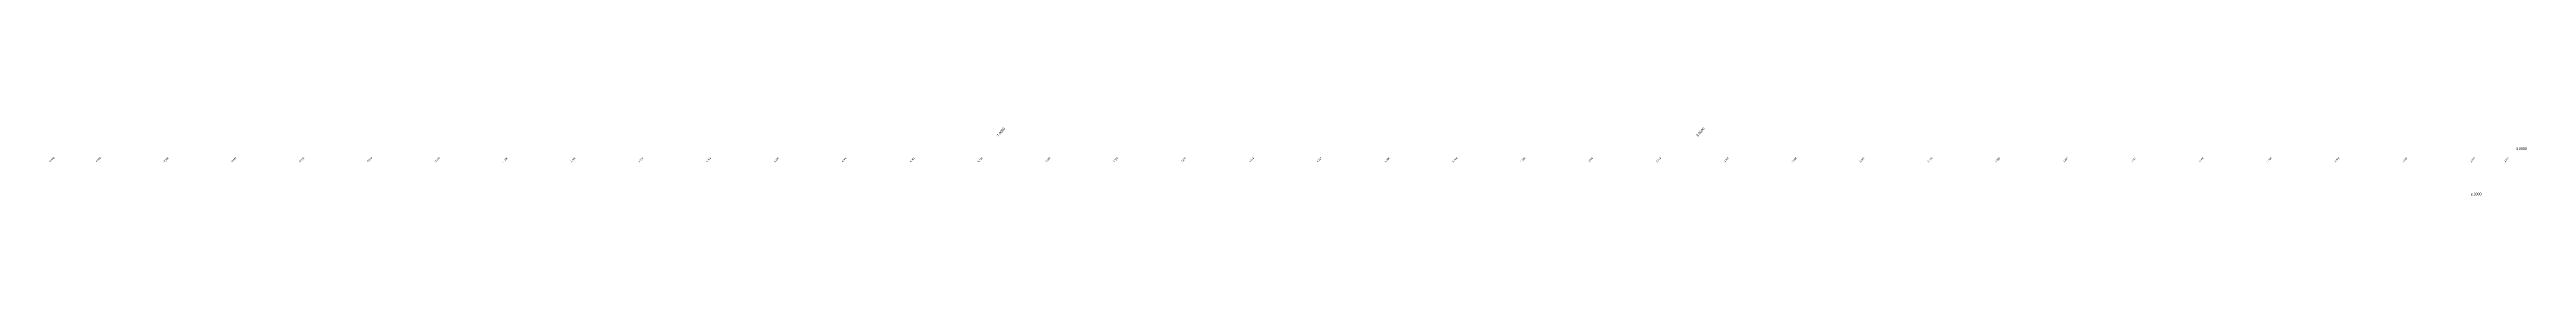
# Model space of a CAD drawing. Header units: metres. Extents: x 286386 to 287779, y 2079267 to 2080589.
# Drawn here: x 286886 to 287616, y 2079590 to 2079609 of the extents above; entities that cross this region are included whole.
import ezdxf
from ezdxf.enums import TextEntityAlignment as Align

# ---------------------------------------------------------------- set-up
doc = ezdxf.new("R2010")
doc.units = ezdxf.units.M
doc.header["$MEASUREMENT"] = 0
doc.layers.add('ESContAnn', color=231, linetype='Continuous')
doc.layers.add('ESElevation', color=150, linetype='Continuous')

msp = doc.modelspace()

# ---------------------------------------------------------------- texts
at = {"layer": 'ESContAnn'}
for s, rotation, p in [('7.0000', 49.30447, (287166.17, 2079608.17)), ('3.0000', 48.88791, (287372.35, 2079608.17)), ('3.0000', 0.75385, (287614.36, 2079603.25)), ('2.0000', 0.75385, (287601.02, 2079589.92))]:
    msp.add_text(s, height=0.75, rotation=rotation, dxfattribs=at).set_placement(p, align=Align.MIDDLE_CENTER)
at = {"layer": 'ESElevation'}
for s, p in [('-0.500', (286886.34, 2079600)), ('-0.500', (286900, 2079600)), ('-0.500', (286920, 2079600)), ('-0.497', (286940, 2079600)), ('-0.255', (286960, 2079600)), ('-0.134', (286980, 2079600)), ('-0.320', (287000, 2079600)), ('1.109', (287020, 2079600)), ('2.593', (287040, 2079600)), ('3.923', (287060, 2079600)), ('4.384', (287080, 2079600)), ('5.109', (287100, 2079600)), ('6.064', (287120, 2079600)), ('6.381', (287140, 2079600)), ('6.712', (287160, 2079600)), ('7.109', (287180, 2079600)), ('7.375', (287200, 2079600)), ('7.272', (287220, 2079600)), ('6.972', (287240, 2079600)), ('6.197', (287260, 2079600)), ('5.488', (287280, 2079600)), ('5.004', (287300, 2079600)), ('4.582', (287320, 2079600)), ('3.985', (287340, 2079600)), ('3.418', (287360, 2079600)), ('3.057', (287380, 2079600)), ('2.958', (287400, 2079600)), ('3.097', (287420, 2079600)), ('3.325', (287440, 2079600)), ('2.087', (287460, 2079600)), ('1.297', (287480, 2079600)), ('1.517', (287500, 2079600)), ('1.958', (287520, 2079600)), ('2.416', (287540, 2079600)), ('2.850', (287560, 2079600)), ('2.839', (287580, 2079600)), ('2.767', (287600, 2079600)), ('2.757', (287610, 2079600))]:
    msp.add_text(s, height=0.5, rotation=45, dxfattribs=at).set_placement(p, align=Align.MIDDLE_CENTER)

doc.saveas('drawing.dxf')
